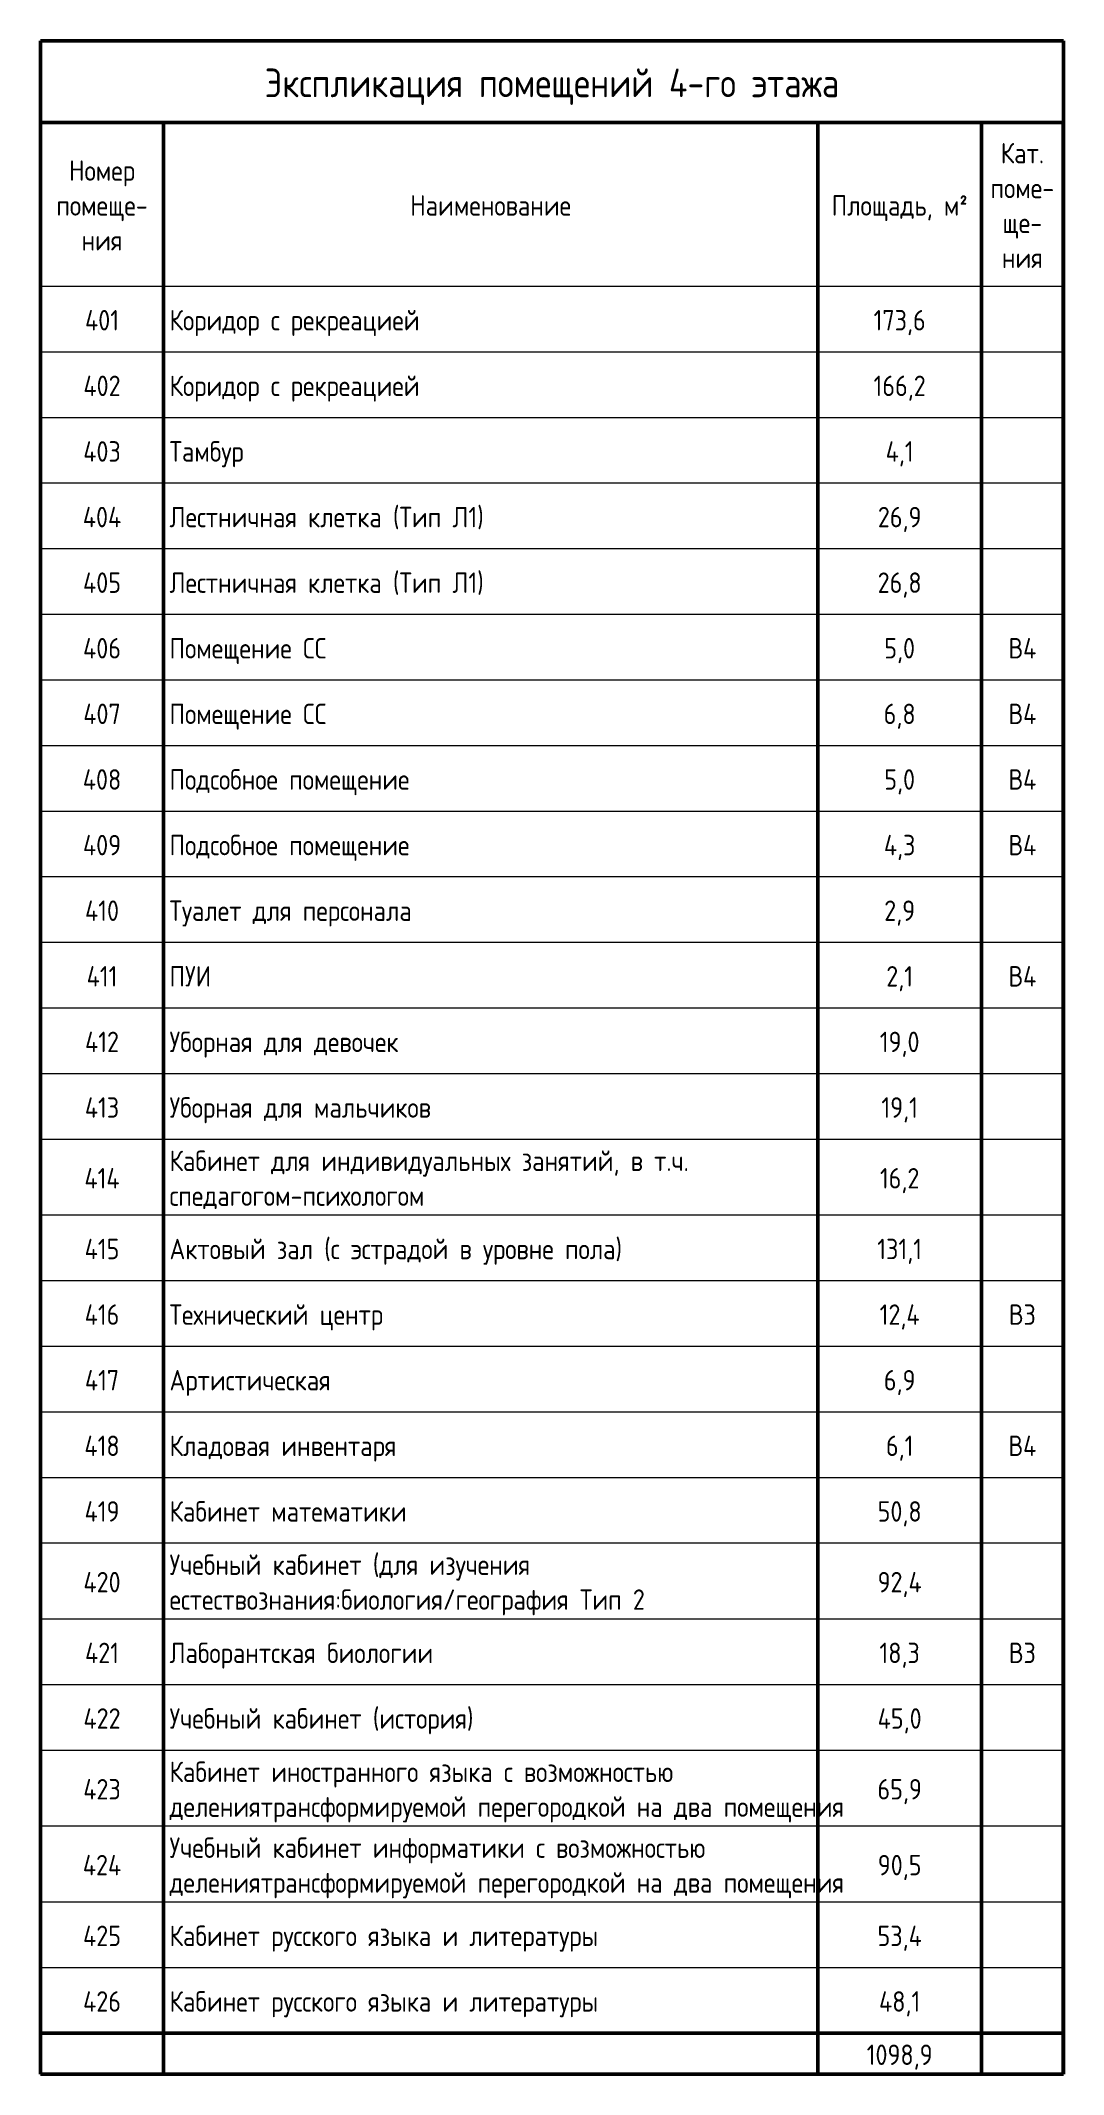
# Model space of a CAD drawing. Header units: millimetres. Extents: x -42533 to 645315, y 3457 to 82611.
# Drawn here: x 479915 to 492416, y 44563 to 69418 of the extents above; entities that cross this region are included whole.
import ezdxf

# ---------------------------------------------------------------- set-up
doc = ezdxf.new("R2010")
doc.units = ezdxf.units.MM
doc.layers.add('Графика', color=7, linetype='Continuous', lineweight=20)
doc.layers.add('Линии', color=7, linetype='Continuous', lineweight=9, true_color=0x00a600)
doc.styles.add('GOST Common_10', font='GOST_Common.ttf', dxfattribs={"width": 0.9, "height": 3.5})
doc.styles.add('GOST Common_11', font='GOST_Common.ttf', dxfattribs={"width": 0.9, "height": 2.5})

msp = doc.modelspace()

# ---------------------------------------------------------------- texts
at = {"layer": 'Графика', "line_spacing_factor": 1.022761}
for s, insert, char_height, width, attachment_point, style in [('Экспликация помещений 4-го этажа', (486165.2, 69077.2), 350, 8485.125, 2, 'GOST Common_10'), ('Кат. поме- ще- ния', (491914.8, 68168.7), 250, 962.447, 2, 'GOST Common_11'), ('Номер помеще- ния', (480664.8, 67955.6), 250, 1418.025, 2, 'GOST Common_11'), ('Наименование', (485414.8, 67529.5), 250, 2353.318, 2, 'GOST Common_11'), ('Площадь, м\\fGOST Common|b0|i0|c238|p34|;\\W.9;²', (490414.8, 67529.5), 250, 2009.372, 2, 'GOST Common_11'), ('401', (480664.8, 66126.3), 250, 537.039, 2, 'GOST Common_11'), ('Коридор с рекреацией', (481489.8, 66126.3), 250, 3611.439, 1, 'GOST Common_11'), ('173,6', (490414.8, 66126.3), 250, 790.474, 2, 'GOST Common_11'), ('402', (480664.8, 65324.4), 250, 588.33, 2, 'GOST Common_11'), ('Коридор с рекреацией', (481489.8, 65324.4), 250, 3611.439, 1, 'GOST Common_11'), ('166,2', (490414.8, 65324.4), 250, 790.474, 2, 'GOST Common_11'), ('403', (480664.8, 64522.6), 250, 588.33, 2, 'GOST Common_11'), ('Тамбур', (481489.8, 64522.6), 250, 1203.813, 1, 'GOST Common_11'), ('4,1', (490414.8, 64522.6), 250, 443.51, 2, 'GOST Common_11'), ('404', (480664.8, 63720.7), 250, 615.483, 2, 'GOST Common_11'), ('Лестничная клетка (Тип Л1)', (481489.8, 63720.7), 250, 4595.005, 1, 'GOST Common_11'), ('26,9', (490414.8, 63720.7), 250, 654.705, 2, 'GOST Common_11'), ('405', (480664.8, 62918.9), 250, 588.33, 2, 'GOST Common_11'), ('Лестничная клетка (Тип Л1)', (481489.8, 62918.9), 250, 4595.005, 1, 'GOST Common_11'), ('26,8', (490414.8, 62918.9), 250, 654.705, 2, 'GOST Common_11'), ('406', (480664.8, 62117.1), 250, 588.33, 2, 'GOST Common_11'), ('Помещение СС', (481489.8, 62117.1), 250, 2286.943, 1, 'GOST Common_11'), ('5,0', (490414.8, 62117.1), 250, 467.647, 2, 'GOST Common_11'), ('В4', (491914.8, 62117.1), 250, 428.425, 2, 'GOST Common_11'), ('407', (480664.8, 61315.2), 250, 588.33, 2, 'GOST Common_11'), ('Помещение СС', (481489.8, 61315.2), 250, 2286.943, 1, 'GOST Common_11'), ('6,8', (490414.8, 61315.2), 250, 467.647, 2, 'GOST Common_11'), ('В4', (491914.8, 61315.2), 250, 428.425, 2, 'GOST Common_11'), ('408', (480664.8, 60513.4), 250, 588.33, 2, 'GOST Common_11'), ('Подсобное помещение', (481489.8, 60513.4), 250, 3572.217, 1, 'GOST Common_11'), ('5,0', (490414.8, 60513.4), 250, 467.647, 2, 'GOST Common_11'), ('В4', (491914.8, 60513.4), 250, 428.425, 2, 'GOST Common_11'), ('409', (480664.8, 59711.5), 250, 588.33, 2, 'GOST Common_11'), ('Подсобное помещение', (481489.8, 59711.5), 250, 3572.217, 1, 'GOST Common_11'), ('4,3', (490414.8, 59711.5), 250, 494.8, 2, 'GOST Common_11'), ('В4', (491914.8, 59711.5), 250, 428.425, 2, 'GOST Common_11'), ('410', (480664.8, 58909.7), 250, 537.039, 2, 'GOST Common_11'), ('Туалет для персонала', (481489.8, 58909.7), 250, 3692.9, 1, 'GOST Common_11'), ('2,9', (490414.8, 58909.7), 250, 467.647, 2, 'GOST Common_11'), ('411', (480664.8, 58107.9), 250, 485.749, 2, 'GOST Common_11'), ('ПУИ', (481489.8, 58107.9), 250, 642.637, 1, 'GOST Common_11'), ('2,1', (490414.8, 58107.9), 250, 416.356, 2, 'GOST Common_11'), ('В4', (491914.8, 58107.9), 250, 428.425, 2, 'GOST Common_11'), ('412', (480664.8, 57306), 250, 537.039, 2, 'GOST Common_11'), ('Уборная для девочек', (481489.8, 57306), 250, 3421.363, 1, 'GOST Common_11'), ('19,0', (490414.8, 57306), 250, 603.415, 2, 'GOST Common_11'), ('413', (480664.8, 56504.2), 250, 537.039, 2, 'GOST Common_11'), ('Уборная для мальчиков', (481489.8, 56504.2), 250, 3849.788, 1, 'GOST Common_11'), ('19,1', (490414.8, 56504.2), 250, 552.125, 2, 'GOST Common_11'), ('Кабинет для индивидуальных занятий, в т.ч. спедагогом-психологом', (481489.8, 55852.7), 250, 7627.166, 1, 'GOST Common_11'), ('414', (480664.8, 55639.6), 250, 564.193, 2, 'GOST Common_11'), ('16,2', (490414.8, 55639.6), 250, 603.415, 2, 'GOST Common_11'), ('415', (480664.8, 54775), 250, 537.039, 2, 'GOST Common_11'), ('Актовый зал (с эстрадой в уровне пола)', (481489.8, 54775), 250, 6601.36, 1, 'GOST Common_11'), ('131,1', (490414.8, 54775), 250, 687.893, 2, 'GOST Common_11'), ('416', (480664.8, 53973.2), 250, 537.039, 2, 'GOST Common_11'), ('Технический центр', (481489.8, 53973.2), 250, 3170.946, 1, 'GOST Common_11'), ('12,4', (490414.8, 53973.2), 250, 630.569, 2, 'GOST Common_11'), ('В3', (491914.8, 53973.2), 250, 401.271, 2, 'GOST Common_11'), ('417', (480664.8, 53171.4), 250, 537.039, 2, 'GOST Common_11'), ('Артистическая', (481489.8, 53171.4), 250, 2573.565, 1, 'GOST Common_11'), ('6,9', (490414.8, 53171.4), 250, 467.647, 2, 'GOST Common_11'), ('418', (480664.8, 52369.5), 250, 537.039, 2, 'GOST Common_11'), ('Кладовая инвентаря', (481489.8, 52369.5), 250, 3436.448, 1, 'GOST Common_11'), ('6,1', (490414.8, 52369.5), 250, 416.356, 2, 'GOST Common_11'), ('В4', (491914.8, 52369.5), 250, 428.425, 2, 'GOST Common_11'), ('419', (480664.8, 51567.7), 250, 537.039, 2, 'GOST Common_11'), ('Кабинет математики', (481489.8, 51567.7), 250, 3599.37, 1, 'GOST Common_11'), ('50,8', (490414.8, 51567.7), 250, 654.705, 2, 'GOST Common_11'), ('Учебный кабинет (для изучения естествознания:биология/география Тип 2', (481489.8, 50916.2), 250, 8058.607, 1, 'GOST Common_11'), ('420', (480664.8, 50703.1), 250, 588.33, 2, 'GOST Common_11'), ('92,4', (490414.8, 50703.1), 250, 681.859, 2, 'GOST Common_11'), ('421', (480664.8, 49838.5), 250, 537.039, 2, 'GOST Common_11'), ('Лаборантская биологии', (481489.8, 49838.5), 250, 3973.488, 1, 'GOST Common_11'), ('18,3', (490414.8, 49838.5), 250, 603.415, 2, 'GOST Common_11'), ('В3', (491914.8, 49838.5), 250, 401.271, 2, 'GOST Common_11'), ('422', (480664.8, 49036.7), 250, 588.33, 2, 'GOST Common_11'), ('Учебный кабинет (история)', (481489.8, 49036.7), 250, 4498.459, 1, 'GOST Common_11'), ('45,0', (490414.8, 49036.7), 250, 681.859, 2, 'GOST Common_11'), ('Кабинет иностранного языка с возможностью делениятрансформируемой перегородкой на два помещения', (481489.8, 48385.2), 250, 9024.071, 1, 'GOST Common_11'), ('423', (480664.8, 48172.1), 250, 588.33, 2, 'GOST Common_11'), ('65,9', (490414.8, 48172.1), 250, 654.705, 2, 'GOST Common_11'), ('424', (480664.8, 47244.8), 250, 615.483, 2, 'GOST Common_11'), ('Учебный кабинет информатики с возможностью делениятрансформируемой перегородкой на два помещения', (481489.8, 47457.9), 250, 9301.642, 1, 'GOST Common_11'), ('90,5', (490414.8, 47244.8), 250, 654.705, 2, 'GOST Common_11'), ('425', (480664.8, 46380.2), 250, 588.33, 2, 'GOST Common_11'), ('Кабинет русского языка и литературы', (481489.8, 46380.2), 250, 6438.438, 1, 'GOST Common_11'), ('53,4', (490414.8, 46380.2), 250, 681.859, 2, 'GOST Common_11'), ('426', (480664.8, 45578.4), 250, 588.33, 2, 'GOST Common_11'), ('Кабинет русского языка и литературы', (481489.8, 45578.4), 250, 6438.438, 1, 'GOST Common_11'), ('48,1', (490414.8, 45578.4), 250, 630.569, 2, 'GOST Common_11'), ('1098,9', (490414.8, 44926.9), 250, 977.532, 2, 'GOST Common_11')]:
    msp.add_mtext(s, dxfattribs=dict(at, insert=insert, char_height=char_height, width=width, attachment_point=attachment_point, style=style))

# ---------------------------------------------------------------- linework, layer by layer
at = {"layer": 'Линии', "color": 7, "lineweight": 50}
for p, q in [((479914.8, 69418.2), (479914.8, 68418.2)), ((492415.7, 69418.2), (479914.8, 69418.2)), ((492415.7, 68418.2), (492415.7, 69418.2)), ((479914.8, 68418.2), (479914.8, 44562.7)), ((479914.8, 68418.2), (492415.7, 68418.2)), ((481414.8, 68418.2), (481414.8, 66413.6)), ((489414.8, 68418.2), (489414.8, 66413.6)), ((491414.8, 68418.2), (491414.8, 66413.6)), ((492414.8, 68418.2), (492414.8, 66413.6)), ((492415.7, 68418.2), (492415.7, 44562.7)), ((481414.8, 66413.6), (481414.8, 65611.7)), ((489414.8, 66413.6), (489414.8, 65611.7)), ((491414.8, 66413.6), (491414.8, 65611.7)), ((492414.8, 66413.6), (492414.8, 65611.7)), ((481414.8, 65611.7), (481414.8, 64809.9)), ((489414.8, 65611.7), (489414.8, 64809.9)), ((491414.8, 65611.7), (491414.8, 64809.9)), ((492414.8, 65611.7), (492414.8, 64809.9)), ((481414.8, 64809.9), (481414.8, 64008)), ((489414.8, 64809.9), (489414.8, 64008)), ((491414.8, 64809.9), (491414.8, 64008)), ((492414.8, 64809.9), (492414.8, 64008)), ((481414.8, 64008), (481414.8, 63206.2)), ((489414.8, 64008), (489414.8, 63206.2)), ((491414.8, 64008), (491414.8, 63206.2)), ((492414.8, 64008), (492414.8, 63206.2)), ((481414.8, 63206.2), (481414.8, 62404.3)), ((489414.8, 63206.2), (489414.8, 62404.3)), ((491414.8, 63206.2), (491414.8, 62404.3)), ((492414.8, 63206.2), (492414.8, 62404.3)), ((481414.8, 62404.3), (481414.8, 61602.5)), ((489414.8, 62404.3), (489414.8, 61602.5)), ((491414.8, 62404.3), (491414.8, 61602.5)), ((492414.8, 62404.3), (492414.8, 61602.5)), ((481414.8, 61602.5), (481414.8, 60800.7)), ((489414.8, 61602.5), (489414.8, 60800.7)), ((491414.8, 61602.5), (491414.8, 60800.7)), ((492414.8, 61602.5), (492414.8, 60800.7)), ((481414.8, 60800.7), (481414.8, 59998.8)), ((489414.8, 60800.7), (489414.8, 59998.8)), ((491414.8, 60800.7), (491414.8, 59998.8)), ((492414.8, 60800.7), (492414.8, 59998.8)), ((481414.8, 59998.8), (481414.8, 59197)), ((489414.8, 59998.8), (489414.8, 59197)), ((491414.8, 59998.8), (491414.8, 59197)), ((492414.8, 59998.8), (492414.8, 59197)), ((481414.8, 59197), (481414.8, 58395.1)), ((489414.8, 59197), (489414.8, 58395.1)), ((491414.8, 59197), (491414.8, 58395.1)), ((492414.8, 59197), (492414.8, 58395.1)), ((481414.8, 58395.1), (481414.8, 57593.3)), ((489414.8, 58395.1), (489414.8, 57593.3)), ((491414.8, 58395.1), (491414.8, 57593.3)), ((492414.8, 58395.1), (492414.8, 57593.3)), ((481414.8, 57593.3), (481414.8, 56791.5)), ((489414.8, 57593.3), (489414.8, 56791.5)), ((491414.8, 57593.3), (491414.8, 56791.5)), ((492414.8, 57593.3), (492414.8, 56791.5)), ((481414.8, 56791.5), (481414.8, 55989.6)), ((489414.8, 56791.5), (489414.8, 55989.6)), ((491414.8, 56791.5), (491414.8, 55989.6)), ((492414.8, 56791.5), (492414.8, 55989.6)), ((481414.8, 55989.6), (481414.8, 55062.3)), ((489414.8, 55989.6), (489414.8, 55062.3)), ((491414.8, 55989.6), (491414.8, 55062.3)), ((492414.8, 55989.6), (492414.8, 55062.3)), ((481414.8, 55062.3), (481414.8, 54260.5)), ((489414.8, 55062.3), (489414.8, 54260.5)), ((491414.8, 55062.3), (491414.8, 54260.5)), ((492414.8, 55062.3), (492414.8, 54260.5)), ((481414.8, 54260.5), (481414.8, 53458.6)), ((489414.8, 54260.5), (489414.8, 53458.6)), ((491414.8, 54260.5), (491414.8, 53458.6)), ((492414.8, 54260.5), (492414.8, 53458.6)), ((481414.8, 53458.6), (481414.8, 52656.8)), ((489414.8, 53458.6), (489414.8, 52656.8)), ((491414.8, 53458.6), (491414.8, 52656.8)), ((492414.8, 53458.6), (492414.8, 52656.8)), ((481414.8, 52656.8), (481414.8, 51855)), ((489414.8, 52656.8), (489414.8, 51855)), ((491414.8, 52656.8), (491414.8, 51855)), ((492414.8, 52656.8), (492414.8, 51855)), ((481414.8, 51855), (481414.8, 51053.1)), ((489414.8, 51855), (489414.8, 51053.1)), ((491414.8, 51855), (491414.8, 51053.1)), ((492414.8, 51855), (492414.8, 51053.1)), ((481414.8, 51053.1), (481414.8, 50125.8)), ((489414.8, 51053.1), (489414.8, 50125.8)), ((491414.8, 51053.1), (491414.8, 50125.8)), ((492414.8, 51053.1), (492414.8, 50125.8)), ((481414.8, 50125.8), (481414.8, 49324)), ((489414.8, 50125.8), (489414.8, 49324)), ((491414.8, 50125.8), (491414.8, 49324)), ((492414.8, 50125.8), (492414.8, 49324)), ((481414.8, 49324), (481414.8, 48522.1)), ((489414.8, 49324), (489414.8, 48522.1)), ((491414.8, 49324), (491414.8, 48522.1)), ((492414.8, 49324), (492414.8, 48522.1)), ((481414.8, 48522.1), (481414.8, 47594.8)), ((489414.8, 48522.1), (489414.8, 47594.8)), ((491414.8, 48522.1), (491414.8, 47594.8)), ((492414.8, 48522.1), (492414.8, 47594.8)), ((481414.8, 47594.8), (481414.8, 46667.5)), ((489414.8, 47594.8), (489414.8, 46667.5)), ((491414.8, 47594.8), (491414.8, 46667.5)), ((492414.8, 47594.8), (492414.8, 46667.5)), ((481414.8, 46667.5), (481414.8, 45865.7)), ((489414.8, 46667.5), (489414.8, 45865.7)), ((491414.8, 46667.5), (491414.8, 45865.7)), ((492414.8, 46667.5), (492414.8, 45865.7)), ((481414.8, 45865.7), (481414.8, 45063.9)), ((489414.8, 45865.7), (489414.8, 45063.9)), ((491414.8, 45865.7), (491414.8, 45063.9)), ((492414.8, 45865.7), (492414.8, 45063.9)), ((481414.8, 45063.9), (479914.8, 45063.9)), ((489414.8, 45063.9), (481414.8, 45063.9)), ((481414.8, 45063.9), (481414.8, 44562.7)), ((491414.8, 45063.9), (489414.8, 45063.9)), ((489414.8, 45063.9), (489414.8, 44562.7)), ((492414.8, 45063.9), (491414.8, 45063.9)), ((491414.8, 45063.9), (491414.8, 44562.7)), ((492414.8, 45063.9), (492414.8, 44562.7)), ((492415.7, 44562.7), (479914.8, 44562.7))]:
    msp.add_line(p, q, dxfattribs=at)
at = {"layer": 'Линии', "color": 7, "lineweight": 20}
for p, q in [((481414.8, 66413.6), (479914.8, 66413.6)), ((489414.8, 66413.6), (481414.8, 66413.6)), ((491414.8, 66413.6), (489414.8, 66413.6)), ((492414.8, 66413.6), (491414.8, 66413.6)), ((481414.8, 65611.7), (479914.8, 65611.7)), ((489414.8, 65611.7), (481414.8, 65611.7)), ((491414.8, 65611.7), (489414.8, 65611.7)), ((492414.8, 65611.7), (491414.8, 65611.7)), ((481414.8, 64809.9), (479914.8, 64809.9)), ((489414.8, 64809.9), (481414.8, 64809.9)), ((491414.8, 64809.9), (489414.8, 64809.9)), ((492414.8, 64809.9), (491414.8, 64809.9)), ((481414.8, 64008), (479914.8, 64008)), ((489414.8, 64008), (481414.8, 64008)), ((491414.8, 64008), (489414.8, 64008)), ((492414.8, 64008), (491414.8, 64008)), ((481414.8, 63206.2), (479914.8, 63206.2)), ((489414.8, 63206.2), (481414.8, 63206.2)), ((491414.8, 63206.2), (489414.8, 63206.2)), ((492414.8, 63206.2), (491414.8, 63206.2)), ((481414.8, 62404.3), (479914.8, 62404.3)), ((489414.8, 62404.3), (481414.8, 62404.3)), ((491414.8, 62404.3), (489414.8, 62404.3)), ((492414.8, 62404.3), (491414.8, 62404.3)), ((481414.8, 61602.5), (479914.8, 61602.5)), ((489414.8, 61602.5), (481414.8, 61602.5)), ((491414.8, 61602.5), (489414.8, 61602.5)), ((492414.8, 61602.5), (491414.8, 61602.5)), ((481414.8, 60800.7), (479914.8, 60800.7)), ((489414.8, 60800.7), (481414.8, 60800.7)), ((491414.8, 60800.7), (489414.8, 60800.7)), ((492414.8, 60800.7), (491414.8, 60800.7)), ((481414.8, 59998.8), (479914.8, 59998.8)), ((489414.8, 59998.8), (481414.8, 59998.8)), ((491414.8, 59998.8), (489414.8, 59998.8)), ((492414.8, 59998.8), (491414.8, 59998.8)), ((481414.8, 59197), (479914.8, 59197)), ((489414.8, 59197), (481414.8, 59197)), ((491414.8, 59197), (489414.8, 59197)), ((492414.8, 59197), (491414.8, 59197)), ((481414.8, 58395.1), (479914.8, 58395.1)), ((489414.8, 58395.1), (481414.8, 58395.1)), ((491414.8, 58395.1), (489414.8, 58395.1)), ((492414.8, 58395.1), (491414.8, 58395.1)), ((481414.8, 57593.3), (479914.8, 57593.3)), ((489414.8, 57593.3), (481414.8, 57593.3)), ((491414.8, 57593.3), (489414.8, 57593.3)), ((492414.8, 57593.3), (491414.8, 57593.3)), ((481414.8, 56791.5), (479914.8, 56791.5)), ((489414.8, 56791.5), (481414.8, 56791.5)), ((491414.8, 56791.5), (489414.8, 56791.5)), ((492414.8, 56791.5), (491414.8, 56791.5)), ((481414.8, 55989.6), (479914.8, 55989.6)), ((489414.8, 55989.6), (481414.8, 55989.6)), ((491414.8, 55989.6), (489414.8, 55989.6)), ((492414.8, 55989.6), (491414.8, 55989.6)), ((481414.8, 55062.3), (479914.8, 55062.3)), ((489414.8, 55062.3), (481414.8, 55062.3)), ((491414.8, 55062.3), (489414.8, 55062.3)), ((492414.8, 55062.3), (491414.8, 55062.3)), ((481414.8, 54260.5), (479914.8, 54260.5)), ((489414.8, 54260.5), (481414.8, 54260.5)), ((491414.8, 54260.5), (489414.8, 54260.5)), ((492414.8, 54260.5), (491414.8, 54260.5)), ((481414.8, 53458.6), (479914.8, 53458.6)), ((489414.8, 53458.6), (481414.8, 53458.6)), ((491414.8, 53458.6), (489414.8, 53458.6)), ((492414.8, 53458.6), (491414.8, 53458.6)), ((481414.8, 52656.8), (479914.8, 52656.8)), ((489414.8, 52656.8), (481414.8, 52656.8)), ((491414.8, 52656.8), (489414.8, 52656.8)), ((492414.8, 52656.8), (491414.8, 52656.8)), ((481414.8, 51855), (479914.8, 51855)), ((489414.8, 51855), (481414.8, 51855)), ((491414.8, 51855), (489414.8, 51855)), ((492414.8, 51855), (491414.8, 51855)), ((481414.8, 51053.1), (479914.8, 51053.1)), ((489414.8, 51053.1), (481414.8, 51053.1)), ((491414.8, 51053.1), (489414.8, 51053.1)), ((492414.8, 51053.1), (491414.8, 51053.1)), ((481414.8, 50125.8), (479914.8, 50125.8)), ((489414.8, 50125.8), (481414.8, 50125.8)), ((491414.8, 50125.8), (489414.8, 50125.8)), ((492414.8, 50125.8), (491414.8, 50125.8)), ((481414.8, 49324), (479914.8, 49324)), ((489414.8, 49324), (481414.8, 49324)), ((491414.8, 49324), (489414.8, 49324)), ((492414.8, 49324), (491414.8, 49324)), ((481414.8, 48522.1), (479914.8, 48522.1)), ((489414.8, 48522.1), (481414.8, 48522.1)), ((491414.8, 48522.1), (489414.8, 48522.1)), ((492414.8, 48522.1), (491414.8, 48522.1)), ((481414.8, 47594.8), (479914.8, 47594.8)), ((489414.8, 47594.8), (481414.8, 47594.8)), ((491414.8, 47594.8), (489414.8, 47594.8)), ((492414.8, 47594.8), (491414.8, 47594.8)), ((481414.8, 46667.5), (479914.8, 46667.5)), ((489414.8, 46667.5), (481414.8, 46667.5)), ((491414.8, 46667.5), (489414.8, 46667.5)), ((492414.8, 46667.5), (491414.8, 46667.5)), ((481414.8, 45865.7), (479914.8, 45865.7)), ((489414.8, 45865.7), (481414.8, 45865.7)), ((491414.8, 45865.7), (489414.8, 45865.7)), ((492414.8, 45865.7), (491414.8, 45865.7))]:
    msp.add_line(p, q, dxfattribs=at)

msp.set_redraw_order([(e.dxf.handle, doc.entitydb.next_handle()) for e in msp.query("TEXT MTEXT ATTDEF DIMENSION ARC_DIMENSION")])  # texts and dimensions are drawn at this point

doc.saveas('drawing.dxf')
